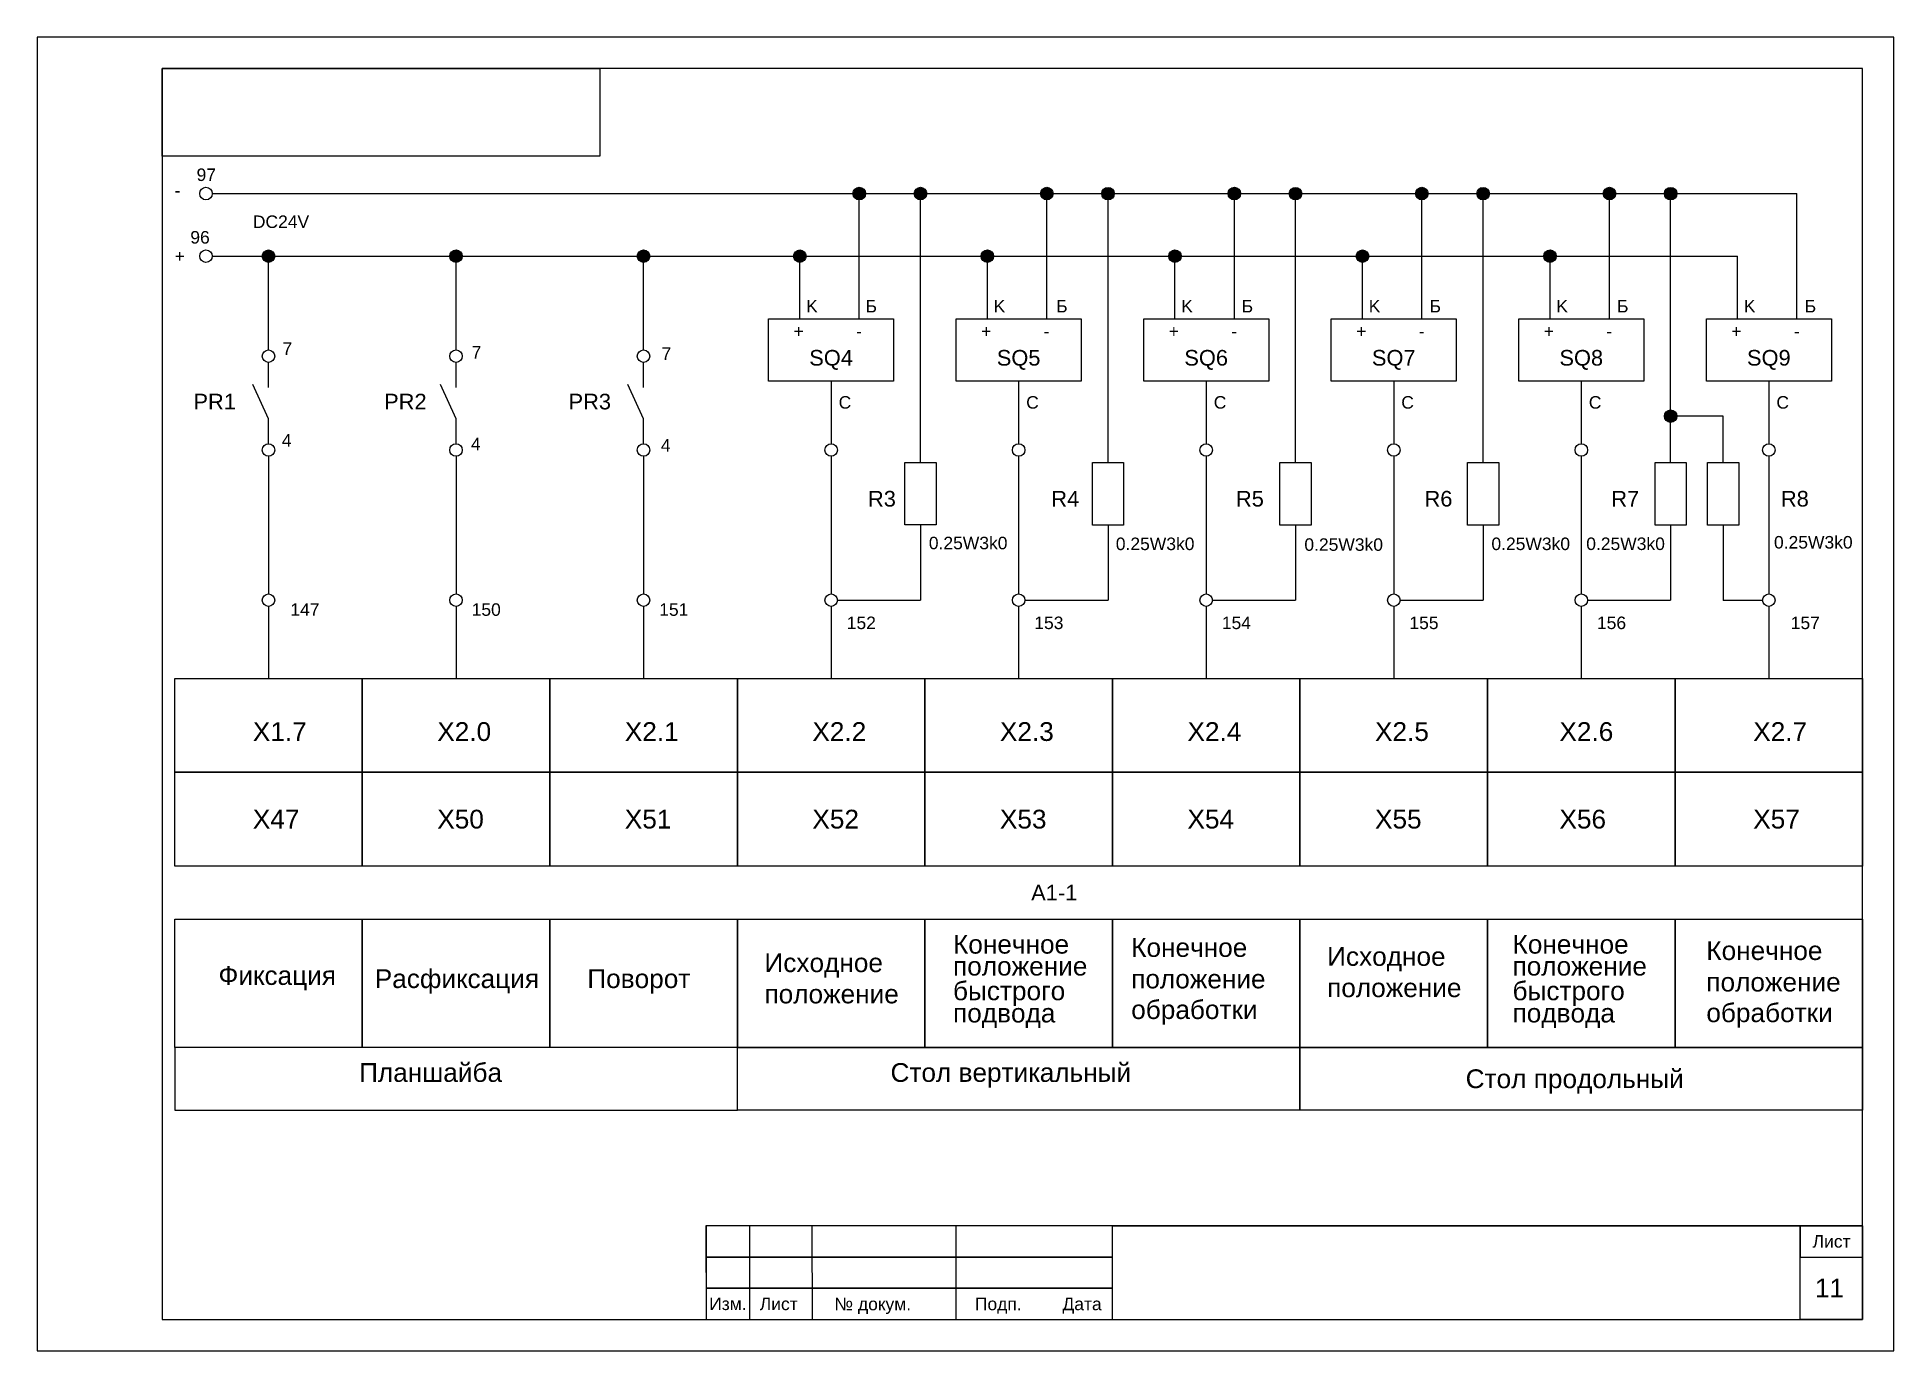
# Model space of a CAD drawing. Header units: millimetres. Extents: x 2144 to 8705, y -937 to 1906.
# Drawn here: x 6676.2 to 6973.2, y 415.5 to 625.5 of the extents above; entities that cross this region are included whole.
import ezdxf

# ---------------------------------------------------------------- set-up
doc = ezdxf.new("R2010")
doc.units = ezdxf.units.MM
for name, color, linetype, lineweight in [('Маркировка', 7, 'Continuous', 25), ('Оформление', 7, 'Continuous', 30), ('Элементы', 7, 'Continuous', 30)]:
    doc.layers.add(name, color=color, linetype=linetype, lineweight=lineweight)
doc.styles.get("Standard").update_dxf_attribs({"font": 'arial.ttf'})

msp = doc.modelspace()

# ---------------------------------------------------------------- texts
at = {"layer": 'Маркировка'}
for s, height, p in [('97', 2, (6701.71, 602.49)), ('-', 2, (6698.21, 599.98)), ('DC24V', 2, (6710.71, 594.98)), ('96', 2, (6700.71, 592.49)), ('+', 2, (6698.21, 589.48)), ('K', 2, (6799.21, 581.48)), ('Б', 2, (6808.71, 581.48)), ('K', 2, (6829.21, 581.48)), ('Б', 2, (6839.2, 581.48)), ('K', 2, (6859.21, 581.48)), ('Б', 2, (6868.88, 581.48)), ('K', 2, (6889.21, 581.48)), ('Б', 2, (6898.93, 581.48)), ('K', 2, (6919.21, 581.48)), ('Б', 2, (6928.92, 581.48)), ('K', 2, (6949.21, 581.48)), ('Б', 2, (6958.94, 581.48)), ('+', 2, (6797.21, 577.48)), ('+', 2, (6827.21, 577.48)), ('+', 2, (6857.21, 577.48)), ('+', 2, (6887.21, 577.48)), ('+', 2, (6917.21, 577.48)), ('+', 2, (6947.21, 577.48)), ('7', 2, (6715.45, 574.68)), ('-', 2, (6807.21, 577.48)), ('-', 2, (6837.21, 577.48)), ('-', 2, (6867.21, 577.48)), ('-', 2, (6897.21, 577.48)), ('-', 2, (6927.21, 577.48)), ('-', 2, (6957.21, 577.48)), ('7', 2, (6745.71, 574.11)), ('7', 2, (6776.08, 573.88)), ('SQ4', 2.5, (6799.71, 572.98)), ('SQ5', 2.5, (6829.71, 572.98)), ('SQ6', 2.5, (6859.71, 572.98)), ('SQ7', 2.5, (6889.71, 572.98)), ('SQ8', 2.5, (6919.71, 572.98)), ('SQ9', 2.5, (6949.71, 572.98)), ('PR1', 2.5, (6701.21, 565.98)), ('PR2', 2.5, (6731.71, 565.98)), ('PR3', 2.5, (6761.21, 565.98)), ('C', 2, (6804.41, 566.1)), ('C', 2, (6834.41, 566.1)), ('C', 2, (6864.41, 566.1)), ('C', 2, (6894.41, 566.1)), ('C', 2, (6924.41, 566.1)), ('C', 2, (6954.41, 566.1)), ('4', 2, (6715.34, 560.02)), ('4', 2, (6745.6, 559.45)), ('4', 2, (6775.97, 559.23)), ('R3', 2.5, (6809.11, 550.45)), ('R4', 2.5, (6838.43, 550.45)), ('R5', 2.5, (6867.97, 550.45)), ('R6', 2.5, (6898.13, 550.45)), ('R7', 2.5, (6928.01, 550.45)), ('R8', 2.5, (6955.14, 550.45)), ('0.25W3k0', 2, (6818.84, 543.62)), ('0.25W3k0', 2, (6848.75, 543.49)), ('0.25W3k0', 2, (6878.91, 543.37)), ('0.25W3k0', 2, (6908.83, 543.49)), ('0.25W3k0', 2, (6924, 543.5)), ('0.25W3k0', 2, (6954.03, 543.74)), ('147', 2, (6716.71, 532.98)), ('150', 2, (6745.71, 532.98)), ('151', 2, (6775.71, 532.98)), ('152', 2, (6805.71, 530.86)), ('153', 2, (6835.71, 530.86)), ('154', 2, (6865.71, 530.86)), ('155', 2, (6895.71, 530.86)), ('156', 2, (6925.71, 530.86)), ('157', 2, (6956.71, 530.86)), ('A1-1', 2.5, (6835.21, 487.48))]:
    msp.add_text(s, height=height, dxfattribs=at).set_placement(p)
at = {"layer": 'Оформление'}
for s, height, p in [('X47', 3, (6710.71, 498.98)), ('X50', 3, (6740.21, 498.98)), ('X51', 3, (6770.21, 498.98)), ('X52', 3, (6800.21, 498.98)), ('X53', 3, (6830.21, 498.98)), ('X54', 3, (6860.21, 498.98)), ('X55', 3, (6890.21, 498.98)), ('X56', 3, (6919.71, 498.98)), ('X57', 3, (6950.71, 498.98)), ('Конечное', 3, (6822.71, 478.98)), ('Конечное', 3, (6851.21, 478.46)), ('Конечное', 3, (6912.21, 478.98)), ('Исходное', 3, (6792.55, 476.03)), ('Исходное', 3, (6882.55, 477.03)), ('Конечное', 3, (6943.21, 477.96)), ('Фиксация', 3, (6705.21, 473.98)), ('Расфиксация', 3, (6730.21, 473.48)), ('Поворот', 3, (6764.21, 473.48)), ('положение', 3, (6822.71, 475.48)), ('положение', 3, (6851.21, 473.43)), ('положение', 3, (6912.21, 475.48)), ('положение', 3, (6943.21, 472.93)), ('положение', 3, (6792.55, 471.03)), ('быстрого', 3, (6822.71, 471.53)), ('положение', 3, (6882.55, 472.03)), ('быстрого', 3, (6912.21, 471.53)), ('подвода', 3, (6822.71, 467.98)), ('обработки', 3, (6851.21, 468.53)), ('подвода', 3, (6912.21, 467.98)), ('обработки', 3, (6943.21, 468.03)), ('Планшайба', 3, (6727.71, 458.48)), ('Стол вертикальный', 3, (6812.71, 458.48)), ('Стол продольный', 3, (6904.71, 457.48)), ('Лист', 2, (6960.21, 431.98)), ('11', 3, (6960.58, 424.02)), ('Изм.', 2, (6783.71, 422)), ('Лист', 2, (6791.8, 421.99)), ('№ докум.', 2, (6803.73, 421.97)), ('Подп.', 2, (6826.21, 421.98)), ('Дата', 2, (6840.21, 421.98))]:
    msp.add_text(s, height=height, dxfattribs=at).set_placement(p)
at = {"layer": 'Элементы'}
for s, p in [('X1.7', (6710.71, 512.98)), ('X2.0', (6740.21, 512.98)), ('X2.1', (6770.21, 512.98)), ('X2.2', (6800.21, 512.98)), ('X2.3', (6830.21, 512.98)), ('X2.4', (6860.21, 512.98)), ('X2.5', (6890.21, 512.98)), ('X2.6', (6919.71, 512.98)), ('X2.7', (6950.71, 512.98))]:
    msp.add_text(s, height=3, dxfattribs=at).set_placement(p)

# ---------------------------------------------------------------- hatches: boundary and pattern name
at = {"layer": 'Элементы'}
h = msp.add_hatch(color=256, dxfattribs=at)
h.dxf.hatch_style = 1
h.paths.add_polyline_path([(6808.71, 600.48, 1), (6806.71, 600.48, 1)])
h = msp.add_hatch(color=256, dxfattribs=at)
h.dxf.hatch_style = 1
h.paths.add_polyline_path([(6818.5, 600.48, 1), (6816.5, 600.48, 1)])
h = msp.add_hatch(color=256, dxfattribs=at)
h.dxf.hatch_style = 1
h.paths.add_polyline_path([(6838.71, 600.48, 1), (6836.71, 600.48, 1)])
h = msp.add_hatch(color=256, dxfattribs=at)
h.dxf.hatch_style = 1
h.paths.add_polyline_path([(6848.5, 600.47, 1), (6846.5, 600.47, 1)])
h = msp.add_hatch(color=256, dxfattribs=at)
h.dxf.hatch_style = 1
h.paths.add_polyline_path([(6868.71, 600.48, 1), (6866.71, 600.48, 1)])
h = msp.add_hatch(color=256, dxfattribs=at)
h.dxf.hatch_style = 1
h.paths.add_polyline_path([(6878.5, 600.47, 1), (6876.5, 600.47, 1)])
h = msp.add_hatch(color=256, dxfattribs=at)
h.dxf.hatch_style = 1
h.paths.add_polyline_path([(6898.71, 600.48, 1), (6896.71, 600.48, 1)])
h = msp.add_hatch(color=256, dxfattribs=at)
h.dxf.hatch_style = 1
h.paths.add_polyline_path([(6908.5, 600.47, 1), (6906.5, 600.47, 1)])
h = msp.add_hatch(color=256, dxfattribs=at)
h.dxf.hatch_style = 1
h.paths.add_polyline_path([(6928.71, 600.48, 1), (6926.71, 600.48, 1)])
h = msp.add_hatch(color=256, dxfattribs=at)
h.dxf.hatch_style = 1
h.paths.add_polyline_path([(6938.5, 600.47, 1), (6936.5, 600.47, 1)])
h = msp.add_hatch(color=256, dxfattribs=at)
h.dxf.hatch_style = 1
h.paths.add_polyline_path([(6714.21, 590.48, 1), (6712.21, 590.48, 1)])
h = msp.add_hatch(color=256, dxfattribs=at)
h.dxf.hatch_style = 1
h.paths.add_polyline_path([(6744.21, 590.48, 1), (6742.21, 590.48, 1)])
h = msp.add_hatch(color=256, dxfattribs=at)
h.dxf.hatch_style = 1
h.paths.add_polyline_path([(6774.21, 590.48, 1), (6772.21, 590.48, 1)])
h = msp.add_hatch(color=256, dxfattribs=at)
h.dxf.hatch_style = 1
h.paths.add_polyline_path([(6799.21, 590.48, 1), (6797.21, 590.48, 1)])
h = msp.add_hatch(color=256, dxfattribs=at)
h.dxf.hatch_style = 1
h.paths.add_polyline_path([(6829.21, 590.48, 1), (6827.21, 590.48, 1)])
h = msp.add_hatch(color=256, dxfattribs=at)
h.dxf.hatch_style = 1
h.paths.add_polyline_path([(6859.21, 590.48, 1), (6857.21, 590.48, 1)])
h = msp.add_hatch(color=256, dxfattribs=at)
h.dxf.hatch_style = 1
h.paths.add_polyline_path([(6889.21, 590.48, 1), (6887.21, 590.48, 1)])
h = msp.add_hatch(color=256, dxfattribs=at)
h.dxf.hatch_style = 1
h.paths.add_polyline_path([(6919.21, 590.48, 1), (6917.21, 590.48, 1)])
h = msp.add_hatch(color=256, dxfattribs=at)
h.dxf.hatch_style = 1
h.paths.add_polyline_path([(6938.5, 564.9, 1), (6936.5, 564.9, 1)])

# ---------------------------------------------------------------- linework, layer by layer
at = {"layer": 'Оформление'}
for p, q in [((6968.21, 620.48), (6696.21, 620.48)), ((6696.21, 620.48), (6696.21, 420.48)), ((6968.21, 420.48), (6968.21, 620.48)), ((6696.21, 420.48), (6968.21, 420.48)), ((6783.21, 420.48), (6968.21, 420.48)), ((6783.21, 420.48), (6968.21, 420.48)), ((6783.21, 420.48), (6968.21, 420.48))]:
    msp.add_line(p, q, dxfattribs=at)
at = {"layer": 'Оформление', "lineweight": 35}
msp.add_line((6848.21, 435.48), (6968.21, 435.48), dxfattribs=at)
at = {"layer": 'Оформление'}
for points in [[(6973.21, 625.48), (6676.21, 625.48), (6676.21, 415.48), (6973.21, 415.48)], [(6698.21, 507.98), (6728.21, 507.98), (6728.21, 492.98), (6698.21, 492.98)], [(6728.21, 507.98), (6758.21, 507.98), (6758.21, 492.98), (6728.21, 492.98)], [(6758.21, 507.98), (6788.21, 507.98), (6788.21, 492.98), (6758.21, 492.98)], [(6788.21, 507.98), (6818.21, 507.98), (6818.21, 492.98), (6788.21, 492.98)], [(6818.21, 507.98), (6848.21, 507.98), (6848.21, 492.98), (6818.21, 492.98)], [(6848.21, 507.98), (6878.21, 507.98), (6878.21, 492.98), (6848.21, 492.98)], [(6878.21, 507.98), (6908.21, 507.98), (6908.21, 492.98), (6878.21, 492.98)], [(6908.21, 507.98), (6938.21, 507.98), (6938.21, 492.98), (6908.21, 492.98)], [(6938.21, 507.98), (6968.21, 507.98), (6968.21, 492.98), (6938.21, 492.98)], [(6698.21, 484.48), (6728.21, 484.48), (6728.21, 463.98), (6698.21, 463.98)], [(6728.21, 484.48), (6758.21, 484.48), (6758.21, 463.98), (6728.21, 463.98)], [(6758.21, 484.48), (6788.21, 484.48), (6788.21, 463.98), (6758.21, 463.98)], [(6788.21, 484.48), (6818.21, 484.48), (6818.21, 463.98), (6788.21, 463.98)], [(6818.21, 484.48), (6848.21, 484.48), (6848.21, 463.98), (6818.21, 463.98)], [(6848.21, 484.48), (6878.21, 484.48), (6878.21, 463.98), (6848.21, 463.98)], [(6878.21, 484.48), (6908.21, 484.48), (6908.21, 463.98), (6878.21, 463.98)], [(6908.21, 484.48), (6938.21, 484.48), (6938.21, 463.98), (6908.21, 463.98)], [(6938.21, 484.48), (6968.21, 484.48), (6968.21, 463.98), (6938.21, 463.98)], [(6788.21, 463.98), (6698.21, 463.98), (6698.21, 453.98), (6788.21, 453.98)], [(6788.21, 463.98), (6878.21, 463.98), (6878.21, 453.98), (6788.21, 453.98)], [(6878.21, 463.98), (6968.21, 463.98), (6968.21, 453.98), (6878.21, 453.98)], [(6783.21, 420.48), (6800.21, 420.48), (6800.18, 435.48), (6783.18, 435.48)], [(6783.21, 430.48), (6848.21, 430.48), (6848.21, 435.48), (6783.21, 435.48)], [(6783.21, 420.48), (6790.21, 420.48), (6790.21, 435.48), (6783.21, 435.48)], [(6783.21, 420.48), (6823.21, 420.48), (6823.21, 435.48), (6783.21, 435.48)], [(6968.21, 420.48), (6958.21, 420.48), (6958.21, 435.48), (6968.21, 435.48)], [(6968.21, 435.48), (6958.21, 435.48), (6958.21, 430.48), (6968.21, 430.48)], [(6783.21, 425.48), (6848.21, 425.48), (6848.21, 430.48), (6783.21, 430.48)], [(6783.21, 420.48), (6848.21, 420.48), (6848.21, 425.48), (6783.21, 425.48)]]:
    msp.add_lwpolyline(points, close=True, dxfattribs=at)
at = {"layer": 'Элементы'}
for p, q in [((6704.21, 600.48), (6957.71, 600.48)), ((6817.5, 557.5), (6817.5, 600.48)), ((6847.5, 557.48), (6847.5, 600.47)), ((6877.5, 557.48), (6877.5, 600.47)), ((6907.5, 557.48), (6907.5, 600.47)), ((6937.5, 557.48), (6937.5, 600.47)), ((6957.71, 580.48), (6957.71, 600.48)), ((6807.71, 580.48), (6807.71, 599.48)), ((6837.71, 580.48), (6837.71, 599.48)), ((6867.71, 580.48), (6867.71, 599.48)), ((6897.71, 580.48), (6897.71, 599.48)), ((6927.71, 580.48), (6927.71, 599.48)), ((6704.21, 590.48), (6948.21, 590.48)), ((6713.21, 575.48), (6713.21, 590.48)), ((6743.21, 575.48), (6743.21, 590.48)), ((6773.21, 575.48), (6773.21, 590.48)), ((6798.21, 580.48), (6798.21, 590.48)), ((6828.21, 580.48), (6828.21, 590.48)), ((6858.21, 580.48), (6858.21, 590.48)), ((6888.21, 580.48), (6888.21, 590.48)), ((6918.21, 580.48), (6918.21, 590.48)), ((6948.21, 580.48), (6948.21, 590.48)), ((6713.21, 569.48), (6713.21, 573.48)), ((6743.21, 569.48), (6743.21, 573.48)), ((6773.21, 569.48), (6773.21, 573.48)), ((6803.21, 570.48), (6803.21, 560.48)), ((6833.21, 570.48), (6833.21, 560.48)), ((6863.21, 570.48), (6863.21, 560.48)), ((6893.21, 570.48), (6893.21, 560.48)), ((6923.21, 570.48), (6923.21, 560.48)), ((6953.21, 570.48), (6953.21, 560.48)), ((6713.21, 564.48), (6710.71, 569.98)), ((6743.21, 564.48), (6740.71, 569.98)), ((6773.21, 564.48), (6770.71, 569.98)), ((6713.21, 560.48), (6713.21, 564.48)), ((6743.21, 560.48), (6743.21, 564.48)), ((6773.21, 560.48), (6773.21, 564.48)), ((6945.89, 564.9), (6937.5, 564.9)), ((6945.89, 557.48), (6945.89, 564.9)), ((6713.21, 558.48), (6713.21, 536.48)), ((6743.21, 558.48), (6743.21, 536.48)), ((6773.21, 558.48), (6773.21, 536.48)), ((6803.21, 558.48), (6803.21, 536.48)), ((6833.21, 558.48), (6833.21, 536.48)), ((6863.21, 558.48), (6863.21, 536.48)), ((6893.21, 558.48), (6893.21, 536.48)), ((6923.21, 558.48), (6923.21, 536.48)), ((6953.21, 558.48), (6953.21, 536.48)), ((6817.5, 547.5), (6817.5, 535.5)), ((6847.5, 547.48), (6847.5, 535.48)), ((6877.5, 547.48), (6877.5, 535.48)), ((6907.5, 547.48), (6907.5, 535.48)), ((6937.5, 547.48), (6937.5, 535.48)), ((6945.89, 547.48), (6945.89, 535.44)), ((6804.21, 535.5), (6817.5, 535.5)), ((6834.21, 535.48), (6847.5, 535.48)), ((6864.21, 535.48), (6877.5, 535.48)), ((6894.21, 535.48), (6907.5, 535.48)), ((6924.21, 535.48), (6937.5, 535.48)), ((6952.21, 535.44), (6945.89, 535.44)), ((6713.21, 534.48), (6713.21, 522.98)), ((6743.21, 534.48), (6743.21, 522.98)), ((6773.21, 534.48), (6773.21, 522.98)), ((6803.21, 534.48), (6803.21, 522.98)), ((6833.21, 534.48), (6833.21, 522.98)), ((6863.21, 534.48), (6863.21, 522.98)), ((6893.21, 534.48), (6893.21, 522.98)), ((6923.21, 534.48), (6923.21, 522.98)), ((6953.21, 534.48), (6953.21, 522.98))]:
    msp.add_line(p, q, dxfattribs=at)
for points in [[(6766.21, 620.48), (6766.21, 606.48), (6696.21, 606.48), (6696.21, 620.48)], [(6793.21, 580.48), (6813.21, 580.48), (6813.21, 570.48), (6793.21, 570.48)], [(6823.21, 580.48), (6843.21, 580.48), (6843.21, 570.48), (6823.21, 570.48)], [(6853.21, 580.48), (6873.21, 580.48), (6873.21, 570.48), (6853.21, 570.48)], [(6883.21, 580.48), (6903.21, 580.48), (6903.21, 570.48), (6883.21, 570.48)], [(6913.21, 580.48), (6933.21, 580.48), (6933.21, 570.48), (6913.21, 570.48)], [(6943.21, 580.48), (6963.21, 580.48), (6963.21, 570.48), (6943.21, 570.48)], [(6815, 557.5), (6820, 557.5), (6820, 547.5), (6815, 547.5)], [(6845, 557.48), (6850, 557.48), (6850, 547.48), (6845, 547.48)], [(6875, 557.48), (6880, 557.48), (6880, 547.48), (6875, 547.48)], [(6905, 557.48), (6910, 557.48), (6910, 547.48), (6905, 547.48)], [(6935, 557.48), (6940, 557.48), (6940, 547.48), (6935, 547.48)], [(6943.39, 557.48), (6948.39, 557.48), (6948.39, 547.48), (6943.39, 547.48)], [(6698.21, 522.98), (6728.21, 522.98), (6728.21, 507.98), (6698.21, 507.98)], [(6728.21, 522.98), (6758.21, 522.98), (6758.21, 507.98), (6728.21, 507.98)], [(6758.21, 522.98), (6788.21, 522.98), (6788.21, 507.98), (6758.21, 507.98)], [(6788.21, 522.98), (6818.21, 522.98), (6818.21, 507.98), (6788.21, 507.98)], [(6818.21, 522.98), (6848.21, 522.98), (6848.21, 507.98), (6818.21, 507.98)], [(6848.21, 522.98), (6878.21, 522.98), (6878.21, 507.98), (6848.21, 507.98)], [(6878.21, 522.98), (6908.21, 522.98), (6908.21, 507.98), (6878.21, 507.98)], [(6908.21, 522.98), (6938.21, 522.98), (6938.21, 507.98), (6908.21, 507.98)], [(6938.21, 522.98), (6968.21, 522.98), (6968.21, 507.98), (6938.21, 507.98)]]:
    msp.add_lwpolyline(points, close=True, dxfattribs=at)
for centre in [(6703.21, 600.48), (6807.71, 600.48), (6817.5, 600.48), (6837.71, 600.48), (6847.5, 600.47), (6867.71, 600.48), (6877.5, 600.47), (6897.71, 600.48), (6907.5, 600.47), (6927.71, 600.48), (6937.5, 600.47), (6703.21, 590.48), (6713.21, 590.48), (6743.21, 590.48), (6773.21, 590.48), (6798.21, 590.48), (6828.21, 590.48), (6858.21, 590.48), (6888.21, 590.48), (6918.21, 590.48), (6713.21, 574.48), (6743.21, 574.48), (6773.21, 574.48), (6937.5, 564.9), (6713.21, 559.48), (6743.21, 559.48), (6773.21, 559.48), (6803.21, 559.48), (6833.21, 559.48), (6863.21, 559.48), (6893.21, 559.48), (6923.21, 559.48), (6953.21, 559.48), (6713.21, 535.48), (6743.21, 535.48), (6773.21, 535.48), (6803.21, 535.48), (6833.21, 535.48), (6863.21, 535.48), (6893.21, 535.48), (6923.21, 535.48), (6953.21, 535.48)]:
    msp.add_circle(centre, 1, dxfattribs=at)

msp.set_redraw_order([(e.dxf.handle, doc.entitydb.next_handle()) for e in msp.query("TEXT MTEXT ATTDEF DIMENSION ARC_DIMENSION")])  # texts and dimensions are drawn at this point

doc.saveas('drawing.dxf')
